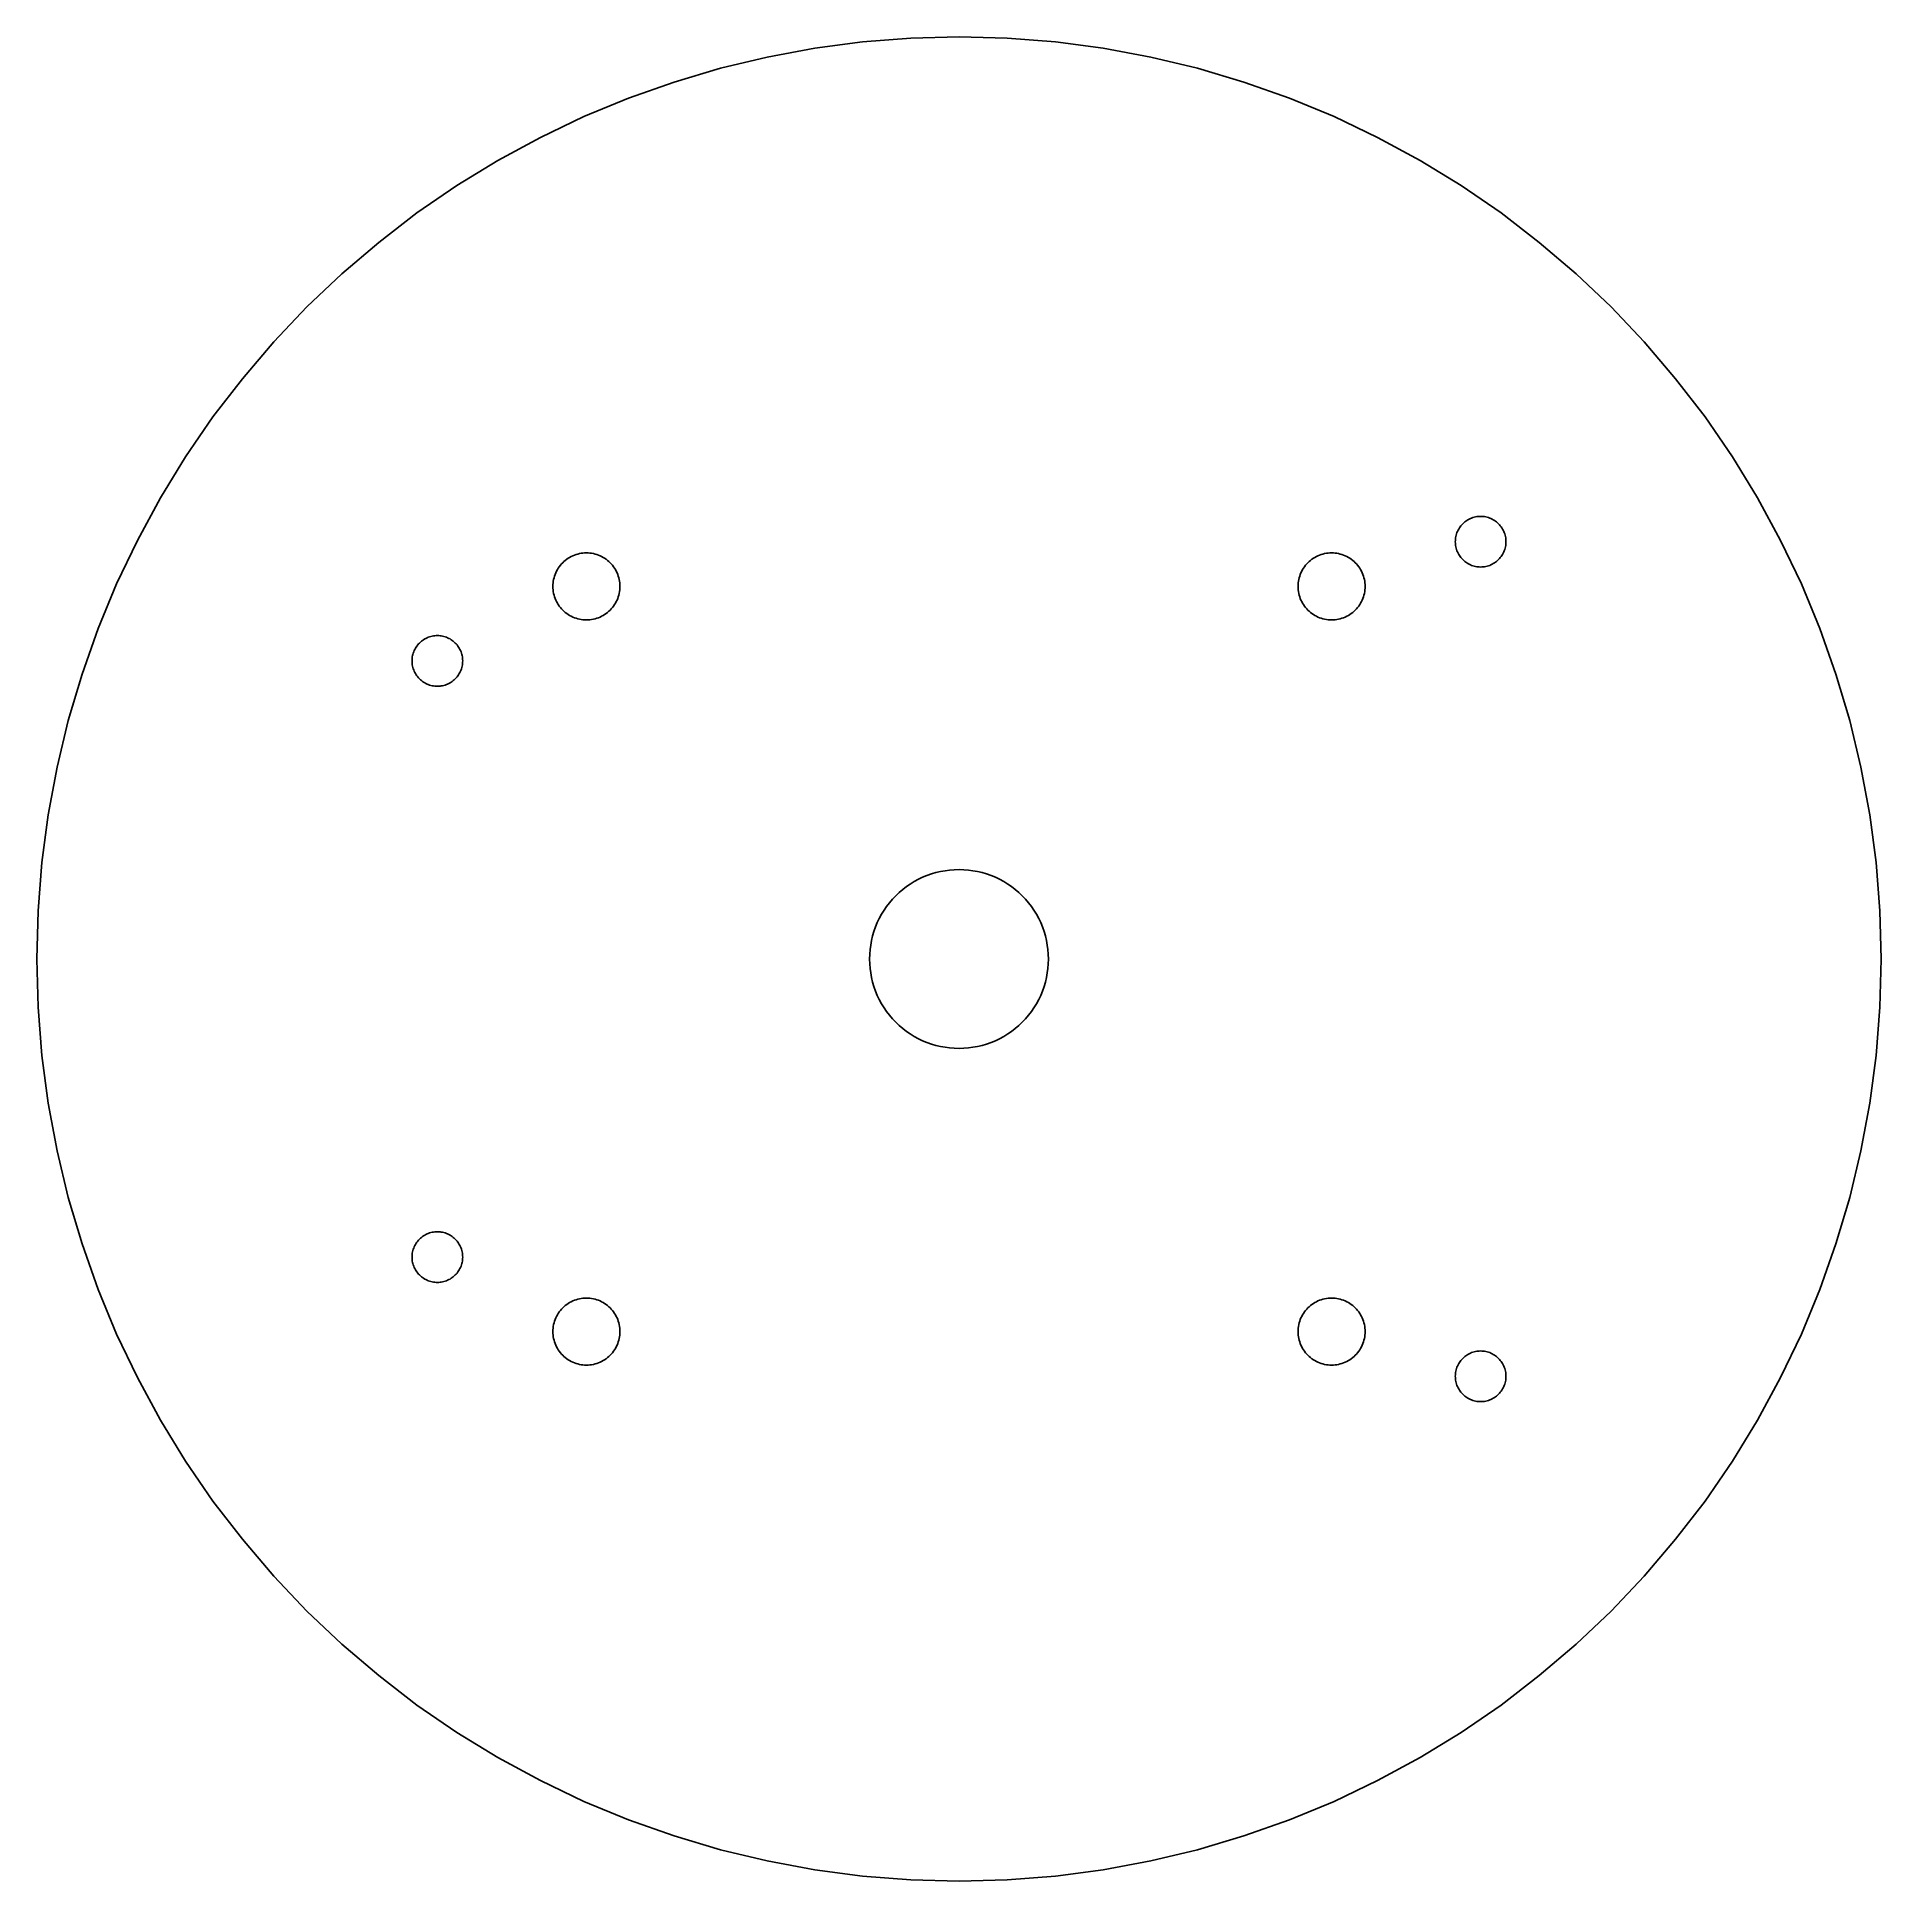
# Model space of a CAD drawing. Header units: metres. Extents: x -62 to 62, y -62 to 62.
import ezdxf

# ---------------------------------------------------------------- set-up
doc = ezdxf.new("R2010")
doc.units = ezdxf.units.M

msp = doc.modelspace()

# ---------------------------------------------------------------- linework, layer by layer
for p, q in [((-9.67859, 61.1083), (-12.8635, 60.518)), ((-6.46718, 61.5311), (-9.67859, 61.1083)), ((-3.23801, 61.7852), (-6.46718, 61.5311)), ((0, 61.87), (-3.23801, 61.7852)), ((3.23801, 61.7852), (0, 61.87)), ((6.46718, 61.5311), (3.23801, 61.7852)), ((9.67859, 61.1083), (6.46718, 61.5311)), ((12.8635, 60.518), (9.67859, 61.1083)), ((-16.0131, 59.7618), (-19.1189, 58.8419)), ((-12.8635, 60.518), (-16.0131, 59.7618)), ((16.0131, 59.7618), (12.8635, 60.518)), ((19.1189, 58.8419), (16.0131, 59.7618)), ((-19.1189, 58.8419), (-22.1722, 57.7606)), ((22.1722, 57.7606), (19.1189, 58.8419)), ((-22.1722, 57.7606), (-25.1648, 56.5211)), ((25.1648, 56.5211), (22.1722, 57.7606)), ((-25.1648, 56.5211), (-28.0884, 55.1266)), ((28.0884, 55.1266), (25.1648, 56.5211)), ((-28.0884, 55.1266), (-30.935, 53.581)), ((30.935, 53.581), (28.0884, 55.1266)), ((-30.935, 53.581), (-33.6968, 51.8885)), ((33.6968, 51.8885), (30.935, 53.581)), ((-33.6968, 51.8885), (-36.3663, 50.0539)), ((36.3663, 50.0539), (33.6968, 51.8885)), ((-36.3663, 50.0539), (-38.9361, 48.082)), ((38.9361, 48.082), (36.3663, 50.0539)), ((-38.9361, 48.082), (-41.3991, 45.9784)), ((41.3991, 45.9784), (38.9361, 48.082)), ((-41.3991, 45.9784), (-43.7487, 43.7487)), ((43.7487, 43.7487), (41.3991, 45.9784)), ((-43.7487, 43.7487), (-45.9784, 41.3991)), ((45.9784, 41.3991), (43.7487, 43.7487)), ((-45.9784, 41.3991), (-48.082, 38.9361)), ((48.082, 38.9361), (45.9784, 41.3991)), ((-48.082, 38.9361), (-50.0539, 36.3663)), ((50.0539, 36.3663), (48.082, 38.9361)), ((-50.0539, 36.3663), (-51.8885, 33.6968)), ((51.8885, 33.6968), (50.0539, 36.3663)), ((-51.8885, 33.6968), (-53.581, 30.935)), ((53.581, 30.935), (51.8885, 33.6968)), ((-53.581, 30.935), (-55.1266, 28.0884)), ((34.8223, 29.6907), (34.911, 29.6977)), ((34.911, 29.6977), (35, 29.7)), ((35, 29.7), (35.089, 29.6977)), ((35.089, 29.6977), (35.1777, 29.6907)), ((55.1266, 28.0884), (53.581, 30.935)), ((33.3579, 28.44), (33.3832, 28.5253)), ((33.3832, 28.5253), (33.4129, 28.6092)), ((33.4129, 28.6092), (33.447, 28.6915)), ((33.447, 28.6915), (33.4853, 28.7718)), ((33.4853, 28.7718), (33.5278, 28.85)), ((33.5278, 28.85), (33.5743, 28.9259)), ((33.5743, 28.9259), (33.6247, 28.9992)), ((33.6247, 28.9992), (33.6789, 29.0698)), ((33.6789, 29.0698), (33.7367, 29.1375)), ((33.7367, 29.1375), (33.7979, 29.2021)), ((33.7979, 29.2021), (33.8625, 29.2633)), ((33.8625, 29.2633), (33.9302, 29.3211)), ((33.9302, 29.3211), (34.0008, 29.3753)), ((34.0008, 29.3753), (34.0741, 29.4257)), ((34.0741, 29.4257), (34.15, 29.4722)), ((34.15, 29.4722), (34.2282, 29.5147)), ((34.2282, 29.5147), (34.3085, 29.553)), ((34.3085, 29.553), (34.3908, 29.5871)), ((34.3908, 29.5871), (34.4747, 29.6168)), ((34.4747, 29.6168), (34.56, 29.6421)), ((34.56, 29.6421), (34.6465, 29.6628)), ((34.6465, 29.6628), (34.7341, 29.6791)), ((34.7341, 29.6791), (34.8223, 29.6907)), ((35.1777, 29.6907), (35.2659, 29.6791)), ((35.2659, 29.6791), (35.3535, 29.6628)), ((35.3535, 29.6628), (35.44, 29.6421)), ((35.44, 29.6421), (35.5253, 29.6168)), ((35.5253, 29.6168), (35.6092, 29.5871)), ((35.6092, 29.5871), (35.6915, 29.553)), ((35.6915, 29.553), (35.7718, 29.5147)), ((35.7718, 29.5147), (35.85, 29.4722)), ((35.85, 29.4722), (35.9259, 29.4257)), ((35.9259, 29.4257), (35.9992, 29.3753)), ((35.9992, 29.3753), (36.0698, 29.3211)), ((36.0698, 29.3211), (36.1375, 29.2633)), ((36.1375, 29.2633), (36.2021, 29.2021)), ((36.2021, 29.2021), (36.2633, 29.1375)), ((36.2633, 29.1375), (36.3211, 29.0698)), ((36.3211, 29.0698), (36.3753, 28.9992)), ((36.3753, 28.9992), (36.4257, 28.9259)), ((36.4257, 28.9259), (36.4722, 28.85)), ((36.4722, 28.85), (36.5147, 28.7718)), ((36.5147, 28.7718), (36.553, 28.6915)), ((36.553, 28.6915), (36.5871, 28.6092)), ((36.5871, 28.6092), (36.6168, 28.5253)), ((36.6168, 28.5253), (36.6421, 28.44)), ((-55.1266, 28.0884), (-56.5211, 25.1648)), ((-25.352, 27.2223), (-25.2352, 27.2377)), ((-25.2352, 27.2377), (-25.1178, 27.2469)), ((-25.1178, 27.2469), (-25, 27.25)), ((-25, 27.25), (-24.8822, 27.2469)), ((-24.8822, 27.2469), (-24.7648, 27.2377)), ((-24.7648, 27.2377), (-24.648, 27.2223)), ((24.648, 27.2223), (24.7648, 27.2377)), ((24.7648, 27.2377), (24.8822, 27.2469)), ((24.8822, 27.2469), (25, 27.25)), ((25, 27.25), (25.1178, 27.2469)), ((25.1178, 27.2469), (25.2352, 27.2377)), ((25.2352, 27.2377), (25.352, 27.2223)), ((33.3, 28), (33.3023, 28.089)), ((33.3023, 27.911), (33.3, 28)), ((33.3023, 28.089), (33.3093, 28.1777)), ((33.3093, 27.8223), (33.3023, 27.911)), ((33.3093, 28.1777), (33.3209, 28.2659)), ((33.3209, 27.7341), (33.3093, 27.8223)), ((33.3209, 28.2659), (33.3372, 28.3535)), ((33.3372, 27.6465), (33.3209, 27.7341)), ((33.3372, 28.3535), (33.3579, 28.44)), ((33.3579, 27.56), (33.3372, 27.6465)), ((33.3832, 27.4747), (33.3579, 27.56)), ((33.4129, 27.3908), (33.3832, 27.4747)), ((33.447, 27.3085), (33.4129, 27.3908)), ((33.4853, 27.2282), (33.447, 27.3085)), ((33.5278, 27.15), (33.4853, 27.2282)), ((36.5147, 27.2282), (36.4722, 27.15)), ((36.553, 27.3085), (36.5147, 27.2282)), ((36.5871, 27.3908), (36.553, 27.3085)), ((36.6168, 27.4747), (36.5871, 27.3908)), ((36.6421, 27.56), (36.6168, 27.4747)), ((36.6421, 28.44), (36.6628, 28.3535)), ((36.6628, 27.6465), (36.6421, 27.56)), ((36.6628, 28.3535), (36.6791, 28.2659)), ((36.6791, 27.7341), (36.6628, 27.6465)), ((36.6791, 28.2659), (36.6907, 28.1777)), ((36.6907, 27.8223), (36.6791, 27.7341)), ((36.6907, 28.1777), (36.6977, 28.089)), ((36.6977, 27.911), (36.6907, 27.8223)), ((36.6977, 28.089), (36.7, 28)), ((36.7, 28), (36.6977, 27.911)), ((56.5211, 25.1648), (55.1266, 28.0884)), ((-27.0555, 25.9152), (-27.0048, 26.0215)), ((-27.0048, 26.0215), (-26.9486, 26.125)), ((-26.9486, 26.125), (-26.887, 26.2254)), ((-26.887, 26.2254), (-26.8203, 26.3225)), ((-26.8203, 26.3225), (-26.7486, 26.416)), ((-26.7486, 26.416), (-26.6721, 26.5055)), ((-26.6721, 26.5055), (-26.591, 26.591)), ((-26.591, 26.591), (-26.5055, 26.6721)), ((-26.5055, 26.6721), (-26.416, 26.7486)), ((-26.416, 26.7486), (-26.3225, 26.8203)), ((-26.3225, 26.8203), (-26.2254, 26.887)), ((-26.2254, 26.887), (-26.125, 26.9486)), ((-26.125, 26.9486), (-26.0215, 27.0048)), ((-26.0215, 27.0048), (-25.9152, 27.0555)), ((-25.9152, 27.0555), (-25.8063, 27.1006)), ((-25.8063, 27.1006), (-25.6953, 27.1399)), ((-25.6953, 27.1399), (-25.5823, 27.1733)), ((-25.5823, 27.1733), (-25.4678, 27.2008)), ((-25.4678, 27.2008), (-25.352, 27.2223)), ((-24.648, 27.2223), (-24.5322, 27.2008)), ((-24.5322, 27.2008), (-24.4177, 27.1733)), ((-24.4177, 27.1733), (-24.3047, 27.1399)), ((-24.3047, 27.1399), (-24.1937, 27.1006)), ((-24.1937, 27.1006), (-24.0848, 27.0555)), ((-24.0848, 27.0555), (-23.9785, 27.0048)), ((-23.9785, 27.0048), (-23.875, 26.9486)), ((-23.875, 26.9486), (-23.7746, 26.887)), ((-23.7746, 26.887), (-23.6775, 26.8203)), ((-23.6775, 26.8203), (-23.584, 26.7486)), ((-23.584, 26.7486), (-23.4945, 26.6721)), ((-23.4945, 26.6721), (-23.409, 26.591)), ((-23.409, 26.591), (-23.3279, 26.5055)), ((-23.3279, 26.5055), (-23.2514, 26.416)), ((-23.2514, 26.416), (-23.1797, 26.3225)), ((-23.1797, 26.3225), (-23.113, 26.2254)), ((-23.113, 26.2254), (-23.0514, 26.125)), ((-23.0514, 26.125), (-22.9952, 26.0215)), ((-22.9952, 26.0215), (-22.9445, 25.9152)), ((22.9445, 25.9152), (22.9952, 26.0215)), ((22.9952, 26.0215), (23.0514, 26.125)), ((23.0514, 26.125), (23.113, 26.2254)), ((23.113, 26.2254), (23.1797, 26.3225)), ((23.1797, 26.3225), (23.2514, 26.416)), ((23.2514, 26.416), (23.3279, 26.5055)), ((23.3279, 26.5055), (23.409, 26.591)), ((23.409, 26.591), (23.4945, 26.6721)), ((23.4945, 26.6721), (23.584, 26.7486)), ((23.584, 26.7486), (23.6775, 26.8203)), ((23.6775, 26.8203), (23.7746, 26.887)), ((23.7746, 26.887), (23.875, 26.9486)), ((23.875, 26.9486), (23.9785, 27.0048)), ((23.9785, 27.0048), (24.0848, 27.0555)), ((24.0848, 27.0555), (24.1937, 27.1006)), ((24.1937, 27.1006), (24.3047, 27.1399)), ((24.3047, 27.1399), (24.4177, 27.1733)), ((24.4177, 27.1733), (24.5322, 27.2008)), ((24.5322, 27.2008), (24.648, 27.2223)), ((25.352, 27.2223), (25.4678, 27.2008)), ((25.4678, 27.2008), (25.5823, 27.1733)), ((25.5823, 27.1733), (25.6953, 27.1399)), ((25.6953, 27.1399), (25.8063, 27.1006)), ((25.8063, 27.1006), (25.9152, 27.0555)), ((25.9152, 27.0555), (26.0215, 27.0048)), ((26.0215, 27.0048), (26.125, 26.9486)), ((26.125, 26.9486), (26.2254, 26.887)), ((26.2254, 26.887), (26.3225, 26.8203)), ((26.3225, 26.8203), (26.416, 26.7486)), ((26.416, 26.7486), (26.5055, 26.6721)), ((26.5055, 26.6721), (26.591, 26.591)), ((26.591, 26.591), (26.6721, 26.5055)), ((26.6721, 26.5055), (26.7486, 26.416)), ((26.7486, 26.416), (26.8203, 26.3225)), ((26.8203, 26.3225), (26.887, 26.2254)), ((26.887, 26.2254), (26.9486, 26.125)), ((26.9486, 26.125), (27.0048, 26.0215)), ((27.0048, 26.0215), (27.0555, 25.9152)), ((33.5743, 27.0741), (33.5278, 27.15)), ((33.6247, 27.0008), (33.5743, 27.0741)), ((33.6789, 26.9302), (33.6247, 27.0008)), ((33.7367, 26.8625), (33.6789, 26.9302)), ((33.7979, 26.7979), (33.7367, 26.8625)), ((33.8625, 26.7367), (33.7979, 26.7979)), ((33.9302, 26.6789), (33.8625, 26.7367)), ((34.0008, 26.6247), (33.9302, 26.6789)), ((34.0741, 26.5743), (34.0008, 26.6247)), ((34.15, 26.5278), (34.0741, 26.5743)), ((34.2282, 26.4853), (34.15, 26.5278)), ((34.3085, 26.447), (34.2282, 26.4853)), ((34.3908, 26.4129), (34.3085, 26.447)), ((34.4747, 26.3832), (34.3908, 26.4129)), ((34.56, 26.3579), (34.4747, 26.3832)), ((34.6465, 26.3371), (34.56, 26.3579)), ((34.7341, 26.3209), (34.6465, 26.3371)), ((34.8223, 26.3093), (34.7341, 26.3209)), ((34.911, 26.3023), (34.8223, 26.3093)), ((35, 26.3), (34.911, 26.3023)), ((35.089, 26.3023), (35, 26.3)), ((35.1777, 26.3093), (35.089, 26.3023)), ((35.2659, 26.3209), (35.1777, 26.3093)), ((35.3535, 26.3371), (35.2659, 26.3209)), ((35.44, 26.3579), (35.3535, 26.3371)), ((35.5253, 26.3832), (35.44, 26.3579)), ((35.6092, 26.4129), (35.5253, 26.3832)), ((35.6915, 26.447), (35.6092, 26.4129)), ((35.7718, 26.4853), (35.6915, 26.447)), ((35.85, 26.5278), (35.7718, 26.4853)), ((35.9259, 26.5743), (35.85, 26.5278)), ((35.9992, 26.6247), (35.9259, 26.5743)), ((36.0698, 26.6789), (35.9992, 26.6247)), ((36.1375, 26.7367), (36.0698, 26.6789)), ((36.2021, 26.7979), (36.1375, 26.7367)), ((36.2633, 26.8625), (36.2021, 26.7979)), ((36.3211, 26.9302), (36.2633, 26.8625)), ((36.3753, 27.0008), (36.3211, 26.9302)), ((36.4257, 27.0741), (36.3753, 27.0008)), ((36.4722, 27.15), (36.4257, 27.0741)), ((-56.5211, 25.1648), (-57.7606, 22.1722)), ((-27.25, 25), (-27.2469, 25.1178)), ((-27.2469, 24.8822), (-27.25, 25)), ((-27.2469, 25.1178), (-27.2377, 25.2352)), ((-27.2377, 24.7648), (-27.2469, 24.8822)), ((-27.2377, 25.2352), (-27.2223, 25.352)), ((-27.2223, 24.648), (-27.2377, 24.7648)), ((-27.2223, 25.352), (-27.2008, 25.4678)), ((-27.2008, 25.4678), (-27.1733, 25.5823)), ((-27.1733, 25.5823), (-27.1399, 25.6953)), ((-27.1399, 25.6953), (-27.1006, 25.8063)), ((-27.1006, 25.8063), (-27.0555, 25.9152)), ((-22.9445, 25.9152), (-22.8994, 25.8063)), ((-22.8994, 25.8063), (-22.8601, 25.6953)), ((-22.8601, 25.6953), (-22.8267, 25.5823)), ((-22.8267, 25.5823), (-22.7992, 25.4678)), ((-22.7992, 25.4678), (-22.7777, 25.352)), ((-22.7777, 25.352), (-22.7623, 25.2352)), ((-22.7623, 24.7648), (-22.7777, 24.648)), ((-22.7623, 25.2352), (-22.7531, 25.1178)), ((-22.7531, 24.8822), (-22.7623, 24.7648)), ((-22.7531, 25.1178), (-22.75, 25)), ((-22.75, 25), (-22.7531, 24.8822)), ((22.75, 25), (22.7531, 25.1178)), ((22.7531, 24.8822), (22.75, 25)), ((22.7531, 25.1178), (22.7623, 25.2352)), ((22.7623, 24.7648), (22.7531, 24.8822)), ((22.7623, 25.2352), (22.7777, 25.352)), ((22.7777, 24.648), (22.7623, 24.7648)), ((22.7777, 25.352), (22.7992, 25.4678)), ((22.7992, 25.4678), (22.8267, 25.5823)), ((22.8267, 25.5823), (22.8601, 25.6953)), ((22.8601, 25.6953), (22.8994, 25.8063)), ((22.8994, 25.8063), (22.9445, 25.9152)), ((27.0555, 25.9152), (27.1006, 25.8063)), ((27.1006, 25.8063), (27.1399, 25.6953)), ((27.1399, 25.6953), (27.1733, 25.5823)), ((27.1733, 25.5823), (27.2008, 25.4678)), ((27.2008, 25.4678), (27.2223, 25.352)), ((27.2223, 25.352), (27.2377, 25.2352)), ((27.2377, 24.7648), (27.2223, 24.648)), ((27.2377, 25.2352), (27.2469, 25.1178)), ((27.2469, 24.8822), (27.2377, 24.7648)), ((27.2469, 25.1178), (27.25, 25)), ((27.25, 25), (27.2469, 24.8822)), ((57.7606, 22.1722), (56.5211, 25.1648)), ((-27.2008, 24.5322), (-27.2223, 24.648)), ((-27.1733, 24.4177), (-27.2008, 24.5322)), ((-27.1399, 24.3047), (-27.1733, 24.4177)), ((-27.1006, 24.1937), (-27.1399, 24.3047)), ((-27.0555, 24.0848), (-27.1006, 24.1937)), ((-27.0048, 23.9785), (-27.0555, 24.0848)), ((-26.9486, 23.875), (-27.0048, 23.9785)), ((-26.887, 23.7746), (-26.9486, 23.875)), ((-26.8203, 23.6775), (-26.887, 23.7746)), ((-26.7486, 23.584), (-26.8203, 23.6775)), ((-26.6721, 23.4945), (-26.7486, 23.584)), ((-23.2514, 23.584), (-23.3279, 23.4945)), ((-23.1797, 23.6775), (-23.2514, 23.584)), ((-23.113, 23.7746), (-23.1797, 23.6775)), ((-23.0514, 23.875), (-23.113, 23.7746)), ((-22.9952, 23.9785), (-23.0514, 23.875)), ((-22.9445, 24.0848), (-22.9952, 23.9785)), ((-22.8994, 24.1937), (-22.9445, 24.0848)), ((-22.8601, 24.3047), (-22.8994, 24.1937)), ((-22.8267, 24.4177), (-22.8601, 24.3047)), ((-22.7992, 24.5322), (-22.8267, 24.4177)), ((-22.7777, 24.648), (-22.7992, 24.5322)), ((22.7992, 24.5322), (22.7777, 24.648)), ((22.8267, 24.4177), (22.7992, 24.5322)), ((22.8601, 24.3047), (22.8267, 24.4177)), ((22.8994, 24.1937), (22.8601, 24.3047)), ((22.9445, 24.0848), (22.8994, 24.1937)), ((22.9952, 23.9785), (22.9445, 24.0848)), ((23.0514, 23.875), (22.9952, 23.9785)), ((23.113, 23.7746), (23.0514, 23.875)), ((23.1797, 23.6775), (23.113, 23.7746)), ((23.2514, 23.584), (23.1797, 23.6775)), ((23.3279, 23.4945), (23.2514, 23.584)), ((26.7486, 23.584), (26.6721, 23.4945)), ((26.8203, 23.6775), (26.7486, 23.584)), ((26.887, 23.7746), (26.8203, 23.6775)), ((26.9486, 23.875), (26.887, 23.7746)), ((27.0048, 23.9785), (26.9486, 23.875)), ((27.0555, 24.0848), (27.0048, 23.9785)), ((27.1006, 24.1937), (27.0555, 24.0848)), ((27.1399, 24.3047), (27.1006, 24.1937)), ((27.1733, 24.4177), (27.1399, 24.3047)), ((27.2008, 24.5322), (27.1733, 24.4177)), ((27.2223, 24.648), (27.2008, 24.5322)), ((-26.591, 23.409), (-26.6721, 23.4945)), ((-26.5055, 23.3279), (-26.591, 23.409)), ((-26.416, 23.2514), (-26.5055, 23.3279)), ((-26.3225, 23.1797), (-26.416, 23.2514)), ((-26.2254, 23.113), (-26.3225, 23.1797)), ((-26.125, 23.0514), (-26.2254, 23.113)), ((-26.0215, 22.9952), (-26.125, 23.0514)), ((-25.9152, 22.9445), (-26.0215, 22.9952)), ((-25.8063, 22.8994), (-25.9152, 22.9445)), ((-25.6953, 22.8601), (-25.8063, 22.8994)), ((-25.5823, 22.8267), (-25.6953, 22.8601)), ((-25.4678, 22.7992), (-25.5823, 22.8267)), ((-25.352, 22.7777), (-25.4678, 22.7992)), ((-25.2352, 22.7623), (-25.352, 22.7777)), ((-25.1178, 22.7531), (-25.2352, 22.7623)), ((-25, 22.75), (-25.1178, 22.7531)), ((-24.8822, 22.7531), (-25, 22.75)), ((-24.7648, 22.7623), (-24.8822, 22.7531)), ((-24.648, 22.7777), (-24.7648, 22.7623)), ((-24.5322, 22.7992), (-24.648, 22.7777)), ((-24.4177, 22.8267), (-24.5322, 22.7992)), ((-24.3047, 22.8601), (-24.4177, 22.8267)), ((-24.1937, 22.8994), (-24.3047, 22.8601)), ((-24.0848, 22.9445), (-24.1937, 22.8994)), ((-23.9785, 22.9952), (-24.0848, 22.9445)), ((-23.875, 23.0514), (-23.9785, 22.9952)), ((-23.7746, 23.113), (-23.875, 23.0514)), ((-23.6775, 23.1797), (-23.7746, 23.113)), ((-23.584, 23.2514), (-23.6775, 23.1797)), ((-23.4945, 23.3279), (-23.584, 23.2514)), ((-23.409, 23.409), (-23.4945, 23.3279)), ((-23.3279, 23.4945), (-23.409, 23.409)), ((23.409, 23.409), (23.3279, 23.4945)), ((23.4945, 23.3279), (23.409, 23.409)), ((23.584, 23.2514), (23.4945, 23.3279)), ((23.6775, 23.1797), (23.584, 23.2514)), ((23.7746, 23.113), (23.6775, 23.1797)), ((23.875, 23.0514), (23.7746, 23.113)), ((23.9785, 22.9952), (23.875, 23.0514)), ((24.0848, 22.9445), (23.9785, 22.9952)), ((24.1937, 22.8994), (24.0848, 22.9445)), ((24.3047, 22.8601), (24.1937, 22.8994)), ((24.4177, 22.8267), (24.3047, 22.8601)), ((24.5322, 22.7992), (24.4177, 22.8267)), ((24.648, 22.7777), (24.5322, 22.7992)), ((24.7648, 22.7623), (24.648, 22.7777)), ((24.8822, 22.7531), (24.7648, 22.7623)), ((25, 22.75), (24.8822, 22.7531)), ((25.1178, 22.7531), (25, 22.75)), ((25.2352, 22.7623), (25.1178, 22.7531)), ((25.352, 22.7777), (25.2352, 22.7623)), ((25.4678, 22.7992), (25.352, 22.7777)), ((25.5823, 22.8267), (25.4678, 22.7992)), ((25.6953, 22.8601), (25.5823, 22.8267)), ((25.8063, 22.8994), (25.6953, 22.8601)), ((25.9152, 22.9445), (25.8063, 22.8994)), ((26.0215, 22.9952), (25.9152, 22.9445)), ((26.125, 23.0514), (26.0215, 22.9952)), ((26.2254, 23.113), (26.125, 23.0514)), ((26.3225, 23.1797), (26.2254, 23.113)), ((26.416, 23.2514), (26.3225, 23.1797)), ((26.5055, 23.3279), (26.416, 23.2514)), ((26.591, 23.409), (26.5055, 23.3279)), ((26.6721, 23.4945), (26.591, 23.409)), ((-57.7606, 22.1722), (-58.8419, 19.1189)), ((-36.3753, 20.9992), (-36.3211, 21.0698)), ((-36.3211, 21.0698), (-36.2633, 21.1375)), ((-36.2633, 21.1375), (-36.2021, 21.2021)), ((-36.2021, 21.2021), (-36.1375, 21.2633)), ((-36.1375, 21.2633), (-36.0698, 21.3211)), ((-36.0698, 21.3211), (-35.9992, 21.3753)), ((-35.9992, 21.3753), (-35.9259, 21.4257)), ((-35.9259, 21.4257), (-35.85, 21.4722)), ((-35.85, 21.4722), (-35.7718, 21.5147)), ((-35.7718, 21.5147), (-35.6915, 21.553)), ((-35.6915, 21.553), (-35.6092, 21.5871)), ((-35.6092, 21.5871), (-35.5253, 21.6168)), ((-35.5253, 21.6168), (-35.44, 21.6421)), ((-35.44, 21.6421), (-35.3535, 21.6628)), ((-35.3535, 21.6628), (-35.2659, 21.6791)), ((-35.2659, 21.6791), (-35.1777, 21.6907)), ((-35.1777, 21.6907), (-35.089, 21.6977)), ((-35.089, 21.6977), (-35, 21.7)), ((-35, 21.7), (-34.911, 21.6977)), ((-34.911, 21.6977), (-34.8223, 21.6907)), ((-34.8223, 21.6907), (-34.7341, 21.6791)), ((-34.7341, 21.6791), (-34.6465, 21.6628)), ((-34.6465, 21.6628), (-34.56, 21.6421)), ((-34.56, 21.6421), (-34.4747, 21.6168)), ((-34.4747, 21.6168), (-34.3908, 21.5871)), ((-34.3908, 21.5871), (-34.3085, 21.553)), ((-34.3085, 21.553), (-34.2282, 21.5147)), ((-34.2282, 21.5147), (-34.15, 21.4722)), ((-34.15, 21.4722), (-34.0741, 21.4257)), ((-34.0741, 21.4257), (-34.0008, 21.3753)), ((-34.0008, 21.3753), (-33.9302, 21.3211)), ((-33.9302, 21.3211), (-33.8625, 21.2633)), ((-33.8625, 21.2633), (-33.7979, 21.2021)), ((-33.7979, 21.2021), (-33.7367, 21.1375)), ((-33.7367, 21.1375), (-33.6789, 21.0698)), ((-33.6789, 21.0698), (-33.6247, 20.9992)), ((58.8419, 19.1189), (57.7606, 22.1722)), ((-36.7, 20), (-36.6977, 20.089)), ((-36.6977, 19.911), (-36.7, 20)), ((-36.6977, 20.089), (-36.6907, 20.1777)), ((-36.6907, 19.8223), (-36.6977, 19.911)), ((-36.6907, 20.1777), (-36.6791, 20.2659)), ((-36.6791, 19.7341), (-36.6907, 19.8223)), ((-36.6791, 20.2659), (-36.6628, 20.3535)), ((-36.6628, 20.3535), (-36.6421, 20.44)), ((-36.6421, 20.44), (-36.6168, 20.5253)), ((-36.6168, 20.5253), (-36.5871, 20.6092)), ((-36.5871, 20.6092), (-36.553, 20.6915)), ((-36.553, 20.6915), (-36.5147, 20.7718)), ((-36.5147, 20.7718), (-36.4722, 20.85)), ((-36.4722, 20.85), (-36.4257, 20.9259)), ((-36.4257, 20.9259), (-36.3753, 20.9992)), ((-33.6247, 20.9992), (-33.5743, 20.9259)), ((-33.5743, 20.9259), (-33.5278, 20.85)), ((-33.5278, 20.85), (-33.4853, 20.7718)), ((-33.4853, 20.7718), (-33.447, 20.6915)), ((-33.447, 20.6915), (-33.4129, 20.6092)), ((-33.4129, 20.6092), (-33.3832, 20.5253)), ((-33.3832, 20.5253), (-33.3579, 20.44)), ((-33.3579, 20.44), (-33.3372, 20.3535)), ((-33.3372, 20.3535), (-33.3209, 20.2659)), ((-33.3209, 20.2659), (-33.3093, 20.1777)), ((-33.3093, 19.8223), (-33.3209, 19.7341)), ((-33.3093, 20.1777), (-33.3023, 20.089)), ((-33.3023, 19.911), (-33.3093, 19.8223)), ((-33.3023, 20.089), (-33.3, 20)), ((-33.3, 20), (-33.3023, 19.911)), ((-58.8419, 19.1189), (-59.7618, 16.0131)), ((-36.6628, 19.6465), (-36.6791, 19.7341)), ((-36.6421, 19.56), (-36.6628, 19.6465)), ((-36.6168, 19.4747), (-36.6421, 19.56)), ((-36.5871, 19.3908), (-36.6168, 19.4747)), ((-36.553, 19.3085), (-36.5871, 19.3908)), ((-36.5147, 19.2282), (-36.553, 19.3085)), ((-36.4722, 19.15), (-36.5147, 19.2282)), ((-36.4257, 19.0741), (-36.4722, 19.15)), ((-36.3753, 19.0008), (-36.4257, 19.0741)), ((-36.3211, 18.9302), (-36.3753, 19.0008)), ((-36.2633, 18.8625), (-36.3211, 18.9302)), ((-36.2021, 18.7979), (-36.2633, 18.8625)), ((-36.1375, 18.7367), (-36.2021, 18.7979)), ((-36.0698, 18.6789), (-36.1375, 18.7367)), ((-35.9992, 18.6247), (-36.0698, 18.6789)), ((-35.9259, 18.5743), (-35.9992, 18.6247)), ((-35.85, 18.5278), (-35.9259, 18.5743)), ((-34.0741, 18.5743), (-34.15, 18.5278)), ((-34.0008, 18.6247), (-34.0741, 18.5743)), ((-33.9302, 18.6789), (-34.0008, 18.6247)), ((-33.8625, 18.7367), (-33.9302, 18.6789)), ((-33.7979, 18.7979), (-33.8625, 18.7367)), ((-33.7367, 18.8625), (-33.7979, 18.7979)), ((-33.6789, 18.9302), (-33.7367, 18.8625)), ((-33.6247, 19.0008), (-33.6789, 18.9302)), ((-33.5743, 19.0741), (-33.6247, 19.0008)), ((-33.5278, 19.15), (-33.5743, 19.0741)), ((-33.4853, 19.2282), (-33.5278, 19.15)), ((-33.447, 19.3085), (-33.4853, 19.2282)), ((-33.4129, 19.3908), (-33.447, 19.3085)), ((-33.3832, 19.4747), (-33.4129, 19.3908)), ((-33.3579, 19.56), (-33.3832, 19.4747)), ((-33.3372, 19.6465), (-33.3579, 19.56)), ((-33.3209, 19.7341), (-33.3372, 19.6465)), ((59.7618, 16.0131), (58.8419, 19.1189)), ((-35.7718, 18.4853), (-35.85, 18.5278)), ((-35.6915, 18.447), (-35.7718, 18.4853)), ((-35.6092, 18.4129), (-35.6915, 18.447)), ((-35.5253, 18.3832), (-35.6092, 18.4129)), ((-35.44, 18.3579), (-35.5253, 18.3832)), ((-35.3535, 18.3371), (-35.44, 18.3579)), ((-35.2659, 18.3209), (-35.3535, 18.3371)), ((-35.1777, 18.3093), (-35.2659, 18.3209)), ((-35.089, 18.3023), (-35.1777, 18.3093)), ((-35, 18.3), (-35.089, 18.3023)), ((-34.911, 18.3023), (-35, 18.3)), ((-34.8223, 18.3093), (-34.911, 18.3023)), ((-34.7341, 18.3209), (-34.8223, 18.3093)), ((-34.6465, 18.3371), (-34.7341, 18.3209)), ((-34.56, 18.3579), (-34.6465, 18.3371)), ((-34.4747, 18.3832), (-34.56, 18.3579)), ((-34.3908, 18.4129), (-34.4747, 18.3832)), ((-34.3085, 18.447), (-34.3908, 18.4129)), ((-34.2282, 18.4853), (-34.3085, 18.447)), ((-34.15, 18.5278), (-34.2282, 18.4853)), ((-59.7618, 16.0131), (-60.518, 12.8635)), ((60.518, 12.8635), (59.7618, 16.0131)), ((-60.518, 12.8635), (-61.1083, 9.67859)), ((61.1083, 9.67859), (60.518, 12.8635)), ((-61.1083, 9.67859), (-61.5311, 6.46718)), ((61.5311, 6.46718), (61.1083, 9.67859)), ((-61.5311, 6.46718), (-61.7852, 3.23801)), ((61.7852, 3.23801), (61.5311, 6.46718)), ((-3.5267, 4.8541), (-3.26782, 5.03201)), ((-3.26782, 5.03201), (-3, 5.19614)), ((-3, 5.19614), (-2.72394, 5.34604)), ((-2.72394, 5.34604), (-2.44041, 5.48126)), ((-2.44041, 5.48126), (-2.15021, 5.60147)), ((-2.15021, 5.60147), (-1.8541, 5.70633)), ((-1.8541, 5.70633), (-1.5529, 5.79555)), ((-1.5529, 5.79555), (-1.24747, 5.86888)), ((-1.24747, 5.86888), (-0.9386, 5.92612)), ((-0.9386, 5.92612), (-0.62717, 5.96712)), ((-0.62717, 5.96712), (-0.31401, 5.99178)), ((-0.31401, 5.99178), (0, 6)), ((0, 6), (0.31401, 5.99178)), ((0.31401, 5.99178), (0.62717, 5.96712)), ((0.62717, 5.96712), (0.9386, 5.92612)), ((0.9386, 5.92612), (1.24747, 5.86888)), ((1.24747, 5.86888), (1.5529, 5.79555)), ((1.5529, 5.79555), (1.8541, 5.70633)), ((1.8541, 5.70633), (2.15021, 5.60147)), ((2.15021, 5.60147), (2.44041, 5.48126)), ((2.44041, 5.48126), (2.72394, 5.34604)), ((2.72394, 5.34604), (3, 5.19614)), ((3, 5.19614), (3.26782, 5.03201)), ((3.26782, 5.03201), (3.5267, 4.8541)), ((-4.8541, 3.5267), (-4.66287, 3.77591)), ((-4.66287, 3.77591), (-4.45886, 4.01477)), ((-4.45886, 4.01477), (-4.24263, 4.24263)), ((-4.24263, 4.24263), (-4.01477, 4.45886)), ((-4.01477, 4.45886), (-3.77591, 4.66287)), ((-3.77591, 4.66287), (-3.5267, 4.8541)), ((3.5267, 4.8541), (3.77591, 4.66287)), ((3.77591, 4.66287), (4.01477, 4.45886)), ((4.01477, 4.45886), (4.24263, 4.24263)), ((4.24263, 4.24263), (4.45886, 4.01477)), ((4.45886, 4.01477), (4.66287, 3.77591)), ((4.66287, 3.77591), (4.8541, 3.5267)), ((-61.7852, 3.23801), (-61.87, 0)), ((-5.48126, 2.44041), (-5.34604, 2.72394)), ((-5.34604, 2.72394), (-5.19614, 3)), ((-5.19614, 3), (-5.03201, 3.26782)), ((-5.03201, 3.26782), (-4.8541, 3.5267)), ((4.8541, 3.5267), (5.03201, 3.26782)), ((5.03201, 3.26782), (5.19614, 3)), ((5.19614, 3), (5.34604, 2.72394)), ((5.34604, 2.72394), (5.48126, 2.44041)), ((61.87, 0), (61.7852, 3.23801)), ((-5.92612, 0.9386), (-5.86888, 1.24747)), ((-5.86888, 1.24747), (-5.79555, 1.5529)), ((-5.79555, 1.5529), (-5.70633, 1.8541)), ((-5.70633, 1.8541), (-5.60147, 2.15021)), ((-5.60147, 2.15021), (-5.48126, 2.44041)), ((5.48126, 2.44041), (5.60147, 2.15021)), ((5.60147, 2.15021), (5.70633, 1.8541)), ((5.70633, 1.8541), (5.79555, 1.5529)), ((5.79555, 1.5529), (5.86888, 1.24747)), ((5.86888, 1.24747), (5.92612, 0.9386)), ((-61.87, 0), (-61.7852, -3.23801)), ((-6, 0), (-5.99178, 0.31401)), ((-5.99178, -0.31401), (-6, 0)), ((-5.99178, 0.31401), (-5.96712, 0.62717)), ((-5.96712, 0.62717), (-5.92612, 0.9386)), ((5.92612, 0.9386), (5.96712, 0.62717)), ((5.96712, 0.62717), (5.99178, 0.31401)), ((5.99178, 0.31401), (6, 0)), ((6, 0), (5.99178, -0.31401)), ((61.7852, -3.23801), (61.87, 0)), ((-5.96712, -0.62717), (-5.99178, -0.31401)), ((-5.92612, -0.9386), (-5.96712, -0.62717)), ((-5.86888, -1.24747), (-5.92612, -0.9386)), ((5.92612, -0.9386), (5.86888, -1.24747)), ((5.96712, -0.62717), (5.92612, -0.9386)), ((5.99178, -0.31401), (5.96712, -0.62717)), ((-5.79555, -1.5529), (-5.86888, -1.24747)), ((-5.70633, -1.8541), (-5.79555, -1.5529)), ((-5.60147, -2.15021), (-5.70633, -1.8541)), ((-5.48126, -2.44041), (-5.60147, -2.15021)), ((-5.34604, -2.72394), (-5.48126, -2.44041)), ((5.48126, -2.44041), (5.34604, -2.72394)), ((5.60147, -2.15021), (5.48126, -2.44041)), ((5.70633, -1.8541), (5.60147, -2.15021)), ((5.79555, -1.5529), (5.70633, -1.8541)), ((5.86888, -1.24747), (5.79555, -1.5529)), ((-61.7852, -3.23801), (-61.5311, -6.46718)), ((-5.19614, -3), (-5.34604, -2.72394)), ((-5.03201, -3.26782), (-5.19614, -3)), ((-4.8541, -3.5267), (-5.03201, -3.26782)), ((-4.66287, -3.77591), (-4.8541, -3.5267)), ((4.8541, -3.5267), (4.66287, -3.77591)), ((5.03201, -3.26782), (4.8541, -3.5267)), ((5.19614, -3), (5.03201, -3.26782)), ((5.34604, -2.72394), (5.19614, -3)), ((61.5311, -6.46718), (61.7852, -3.23801)), ((-4.45886, -4.01477), (-4.66287, -3.77591)), ((-4.24263, -4.24263), (-4.45886, -4.01477)), ((-4.01477, -4.45886), (-4.24263, -4.24263)), ((-3.77591, -4.66287), (-4.01477, -4.45886)), ((-3.5267, -4.8541), (-3.77591, -4.66287)), ((-3.26782, -5.03201), (-3.5267, -4.8541)), ((3.5267, -4.8541), (3.26782, -5.03201)), ((3.77591, -4.66287), (3.5267, -4.8541)), ((4.01477, -4.45886), (3.77591, -4.66287)), ((4.24263, -4.24263), (4.01477, -4.45886)), ((4.45886, -4.01477), (4.24263, -4.24263)), ((4.66287, -3.77591), (4.45886, -4.01477)), ((-3, -5.19614), (-3.26782, -5.03201)), ((-2.72394, -5.34604), (-3, -5.19614)), ((-2.44041, -5.48126), (-2.72394, -5.34604)), ((-2.15021, -5.60147), (-2.44041, -5.48126)), ((-1.8541, -5.70633), (-2.15021, -5.60147)), ((-1.5529, -5.79555), (-1.8541, -5.70633)), ((-1.24747, -5.86888), (-1.5529, -5.79555)), ((-0.9386, -5.92612), (-1.24747, -5.86888)), ((-0.62717, -5.96712), (-0.9386, -5.92612)), ((-0.31401, -5.99178), (-0.62717, -5.96712)), ((0, -6), (-0.31401, -5.99178)), ((0.31401, -5.99178), (0, -6)), ((0.62717, -5.96712), (0.31401, -5.99178)), ((0.9386, -5.92612), (0.62717, -5.96712)), ((1.24747, -5.86888), (0.9386, -5.92612)), ((1.5529, -5.79555), (1.24747, -5.86888)), ((1.8541, -5.70633), (1.5529, -5.79555)), ((2.15021, -5.60147), (1.8541, -5.70633)), ((2.44041, -5.48126), (2.15021, -5.60147)), ((2.72394, -5.34604), (2.44041, -5.48126)), ((3, -5.19614), (2.72394, -5.34604)), ((3.26782, -5.03201), (3, -5.19614)), ((-61.5311, -6.46718), (-61.1083, -9.67859)), ((61.1083, -9.67859), (61.5311, -6.46718)), ((-61.1083, -9.67859), (-60.518, -12.8635)), ((60.518, -12.8635), (61.1083, -9.67859)), ((-60.518, -12.8635), (-59.7618, -16.0131)), ((59.7618, -16.0131), (60.518, -12.8635)), ((-59.7618, -16.0131), (-58.8419, -19.1189)), ((58.8419, -19.1189), (59.7618, -16.0131)), ((-35.9259, -18.5743), (-35.85, -18.5278)), ((-35.85, -18.5278), (-35.7718, -18.4853)), ((-35.7718, -18.4853), (-35.6915, -18.447)), ((-35.6915, -18.447), (-35.6092, -18.4129)), ((-35.6092, -18.4129), (-35.5253, -18.3832)), ((-35.5253, -18.3832), (-35.44, -18.3579)), ((-35.44, -18.3579), (-35.3535, -18.3371)), ((-35.3535, -18.3371), (-35.2659, -18.3209)), ((-35.2659, -18.3209), (-35.1777, -18.3093)), ((-35.1777, -18.3093), (-35.089, -18.3023)), ((-35.089, -18.3023), (-35, -18.3)), ((-35, -18.3), (-34.911, -18.3023)), ((-34.911, -18.3023), (-34.8223, -18.3093)), ((-34.8223, -18.3093), (-34.7341, -18.3209)), ((-34.7341, -18.3209), (-34.6465, -18.3371)), ((-34.6465, -18.3371), (-34.56, -18.3579)), ((-34.56, -18.3579), (-34.4747, -18.3832)), ((-34.4747, -18.3832), (-34.3908, -18.4129)), ((-34.3908, -18.4129), (-34.3085, -18.447)), ((-34.3085, -18.447), (-34.2282, -18.4853)), ((-34.2282, -18.4853), (-34.15, -18.5278)), ((-34.15, -18.5278), (-34.0741, -18.5743)), ((-58.8419, -19.1189), (-57.7606, -22.1722)), ((-36.6907, -19.8223), (-36.6791, -19.7341)), ((-36.6791, -19.7341), (-36.6628, -19.6465)), ((-36.6628, -19.6465), (-36.6421, -19.56)), ((-36.6421, -19.56), (-36.6168, -19.4747)), ((-36.6168, -19.4747), (-36.5871, -19.3908)), ((-36.5871, -19.3908), (-36.553, -19.3085)), ((-36.553, -19.3085), (-36.5147, -19.2282)), ((-36.5147, -19.2282), (-36.4722, -19.15)), ((-36.4722, -19.15), (-36.4257, -19.0741)), ((-36.4257, -19.0741), (-36.3753, -19.0008)), ((-36.3753, -19.0008), (-36.3211, -18.9302)), ((-36.3211, -18.9302), (-36.2633, -18.8625)), ((-36.2633, -18.8625), (-36.2021, -18.7979)), ((-36.2021, -18.7979), (-36.1375, -18.7367)), ((-36.1375, -18.7367), (-36.0698, -18.6789)), ((-36.0698, -18.6789), (-35.9992, -18.6247)), ((-35.9992, -18.6247), (-35.9259, -18.5743)), ((-34.0741, -18.5743), (-34.0008, -18.6247)), ((-34.0008, -18.6247), (-33.9302, -18.6789)), ((-33.9302, -18.6789), (-33.8625, -18.7367)), ((-33.8625, -18.7367), (-33.7979, -18.7979)), ((-33.7979, -18.7979), (-33.7367, -18.8625)), ((-33.7367, -18.8625), (-33.6789, -18.9302)), ((-33.6789, -18.9302), (-33.6247, -19.0008)), ((-33.6247, -19.0008), (-33.5743, -19.0741)), ((-33.5743, -19.0741), (-33.5278, -19.15)), ((-33.5278, -19.15), (-33.4853, -19.2282)), ((-33.4853, -19.2282), (-33.447, -19.3085)), ((-33.447, -19.3085), (-33.4129, -19.3908)), ((-33.4129, -19.3908), (-33.3832, -19.4747)), ((-33.3832, -19.4747), (-33.3579, -19.56)), ((-33.3579, -19.56), (-33.3372, -19.6465)), ((-33.3372, -19.6465), (-33.3209, -19.7341)), ((-33.3209, -19.7341), (-33.3093, -19.8223)), ((57.7606, -22.1722), (58.8419, -19.1189)), ((-36.7, -20), (-36.6977, -19.911)), ((-36.6977, -20.089), (-36.7, -20)), ((-36.6977, -19.911), (-36.6907, -19.8223)), ((-36.6907, -20.1777), (-36.6977, -20.089)), ((-36.6791, -20.2659), (-36.6907, -20.1777)), ((-36.6628, -20.3535), (-36.6791, -20.2659)), ((-36.6421, -20.44), (-36.6628, -20.3535)), ((-36.6168, -20.5253), (-36.6421, -20.44)), ((-36.5871, -20.6092), (-36.6168, -20.5253)), ((-36.553, -20.6915), (-36.5871, -20.6092)), ((-36.5147, -20.7718), (-36.553, -20.6915)), ((-36.4722, -20.85), (-36.5147, -20.7718)), ((-36.4257, -20.9259), (-36.4722, -20.85)), ((-36.3753, -20.9992), (-36.4257, -20.9259)), ((-36.3211, -21.0698), (-36.3753, -20.9992)), ((-33.6247, -20.9992), (-33.6789, -21.0698)), ((-33.5743, -20.9259), (-33.6247, -20.9992)), ((-33.5278, -20.85), (-33.5743, -20.9259)), ((-33.4853, -20.7718), (-33.5278, -20.85)), ((-33.447, -20.6915), (-33.4853, -20.7718)), ((-33.4129, -20.6092), (-33.447, -20.6915)), ((-33.3832, -20.5253), (-33.4129, -20.6092)), ((-33.3579, -20.44), (-33.3832, -20.5253)), ((-33.3372, -20.3535), (-33.3579, -20.44)), ((-33.3209, -20.2659), (-33.3372, -20.3535)), ((-33.3093, -20.1777), (-33.3209, -20.2659)), ((-33.3093, -19.8223), (-33.3023, -19.911)), ((-33.3023, -20.089), (-33.3093, -20.1777)), ((-33.3023, -19.911), (-33.3, -20)), ((-33.3, -20), (-33.3023, -20.089)), ((-57.7606, -22.1722), (-56.5211, -25.1648)), ((-36.2633, -21.1375), (-36.3211, -21.0698)), ((-36.2021, -21.2021), (-36.2633, -21.1375)), ((-36.1375, -21.2633), (-36.2021, -21.2021)), ((-36.0698, -21.3211), (-36.1375, -21.2633)), ((-35.9992, -21.3753), (-36.0698, -21.3211)), ((-35.9259, -21.4257), (-35.9992, -21.3753)), ((-35.85, -21.4722), (-35.9259, -21.4257)), ((-35.7718, -21.5147), (-35.85, -21.4722)), ((-35.6915, -21.553), (-35.7718, -21.5147)), ((-35.6092, -21.5871), (-35.6915, -21.553)), ((-35.5253, -21.6168), (-35.6092, -21.5871)), ((-35.44, -21.6421), (-35.5253, -21.6168)), ((-35.3535, -21.6628), (-35.44, -21.6421)), ((-35.2659, -21.6791), (-35.3535, -21.6628)), ((-35.1777, -21.6907), (-35.2659, -21.6791)), ((-35.089, -21.6977), (-35.1777, -21.6907)), ((-35, -21.7), (-35.089, -21.6977)), ((-34.911, -21.6977), (-35, -21.7)), ((-34.8223, -21.6907), (-34.911, -21.6977)), ((-34.7341, -21.6791), (-34.8223, -21.6907)), ((-34.6465, -21.6628), (-34.7341, -21.6791)), ((-34.56, -21.6421), (-34.6465, -21.6628)), ((-34.4747, -21.6168), (-34.56, -21.6421)), ((-34.3908, -21.5871), (-34.4747, -21.6168)), ((-34.3085, -21.553), (-34.3908, -21.5871)), ((-34.2282, -21.5147), (-34.3085, -21.553)), ((-34.15, -21.4722), (-34.2282, -21.5147)), ((-34.0741, -21.4257), (-34.15, -21.4722)), ((-34.0008, -21.3753), (-34.0741, -21.4257)), ((-33.9302, -21.3211), (-34.0008, -21.3753)), ((-33.8625, -21.2633), (-33.9302, -21.3211)), ((-33.7979, -21.2021), (-33.8625, -21.2633)), ((-33.7367, -21.1375), (-33.7979, -21.2021)), ((-33.6789, -21.0698), (-33.7367, -21.1375)), ((56.5211, -25.1648), (57.7606, -22.1722)), ((-26.7486, -23.584), (-26.6721, -23.4945)), ((-26.6721, -23.4945), (-26.591, -23.409)), ((-26.591, -23.409), (-26.5055, -23.3279)), ((-26.5055, -23.3279), (-26.416, -23.2514)), ((-26.416, -23.2514), (-26.3225, -23.1797)), ((-26.3225, -23.1797), (-26.2254, -23.113)), ((-26.2254, -23.113), (-26.125, -23.0514)), ((-26.125, -23.0514), (-26.0215, -22.9952)), ((-26.0215, -22.9952), (-25.9152, -22.9445)), ((-25.9152, -22.9445), (-25.8063, -22.8994)), ((-25.8063, -22.8994), (-25.6953, -22.8601)), ((-25.6953, -22.8601), (-25.5823, -22.8267)), ((-25.5823, -22.8267), (-25.4678, -22.7992)), ((-25.4678, -22.7992), (-25.352, -22.7777)), ((-25.352, -22.7777), (-25.2352, -22.7623)), ((-25.2352, -22.7623), (-25.1178, -22.7531)), ((-25.1178, -22.7531), (-25, -22.75)), ((-25, -22.75), (-24.8822, -22.7531)), ((-24.8822, -22.7531), (-24.7648, -22.7623)), ((-24.7648, -22.7623), (-24.648, -22.7777)), ((-24.648, -22.7777), (-24.5322, -22.7992)), ((-24.5322, -22.7992), (-24.4177, -22.8267)), ((-24.4177, -22.8267), (-24.3047, -22.8601)), ((-24.3047, -22.8601), (-24.1937, -22.8994)), ((-24.1937, -22.8994), (-24.0848, -22.9445)), ((-24.0848, -22.9445), (-23.9785, -22.9952)), ((-23.9785, -22.9952), (-23.875, -23.0514)), ((-23.875, -23.0514), (-23.7746, -23.113)), ((-23.7746, -23.113), (-23.6775, -23.1797)), ((-23.6775, -23.1797), (-23.584, -23.2514)), ((-23.584, -23.2514), (-23.4945, -23.3279)), ((-23.4945, -23.3279), (-23.409, -23.409)), ((-23.409, -23.409), (-23.3279, -23.4945)), ((-23.3279, -23.4945), (-23.2514, -23.584)), ((23.2514, -23.584), (23.3279, -23.4945)), ((23.3279, -23.4945), (23.409, -23.409)), ((23.409, -23.409), (23.4945, -23.3279)), ((23.4945, -23.3279), (23.584, -23.2514)), ((23.584, -23.2514), (23.6775, -23.1797)), ((23.6775, -23.1797), (23.7746, -23.113)), ((23.7746, -23.113), (23.875, -23.0514)), ((23.875, -23.0514), (23.9785, -22.9952)), ((23.9785, -22.9952), (24.0848, -22.9445)), ((24.0848, -22.9445), (24.1937, -22.8994)), ((24.1937, -22.8994), (24.3047, -22.8601)), ((24.3047, -22.8601), (24.4177, -22.8267)), ((24.4177, -22.8267), (24.5322, -22.7992)), ((24.5322, -22.7992), (24.648, -22.7777)), ((24.648, -22.7777), (24.7648, -22.7623)), ((24.7648, -22.7623), (24.8822, -22.7531)), ((24.8822, -22.7531), (25, -22.75)), ((25, -22.75), (25.1178, -22.7531)), ((25.1178, -22.7531), (25.2352, -22.7623)), ((25.2352, -22.7623), (25.352, -22.7777)), ((25.352, -22.7777), (25.4678, -22.7992)), ((25.4678, -22.7992), (25.5823, -22.8267)), ((25.5823, -22.8267), (25.6953, -22.8601)), ((25.6953, -22.8601), (25.8063, -22.8994)), ((25.8063, -22.8994), (25.9152, -22.9445)), ((25.9152, -22.9445), (26.0215, -22.9952)), ((26.0215, -22.9952), (26.125, -23.0514)), ((26.125, -23.0514), (26.2254, -23.113)), ((26.2254, -23.113), (26.3225, -23.1797)), ((26.3225, -23.1797), (26.416, -23.2514)), ((26.416, -23.2514), (26.5055, -23.3279)), ((26.5055, -23.3279), (26.591, -23.409)), ((26.591, -23.409), (26.6721, -23.4945)), ((26.6721, -23.4945), (26.7486, -23.584)), ((-27.2377, -24.7648), (-27.2223, -24.648)), ((-27.2223, -24.648), (-27.2008, -24.5322)), ((-27.2008, -24.5322), (-27.1733, -24.4177)), ((-27.1733, -24.4177), (-27.1399, -24.3047)), ((-27.1399, -24.3047), (-27.1006, -24.1937)), ((-27.1006, -24.1937), (-27.0555, -24.0848)), ((-27.0555, -24.0848), (-27.0048, -23.9785)), ((-27.0048, -23.9785), (-26.9486, -23.875)), ((-26.9486, -23.875), (-26.887, -23.7746)), ((-26.887, -23.7746), (-26.8203, -23.6775)), ((-26.8203, -23.6775), (-26.7486, -23.584)), ((-23.2514, -23.584), (-23.1797, -23.6775)), ((-23.1797, -23.6775), (-23.113, -23.7746)), ((-23.113, -23.7746), (-23.0514, -23.875)), ((-23.0514, -23.875), (-22.9952, -23.9785)), ((-22.9952, -23.9785), (-22.9445, -24.0848)), ((-22.9445, -24.0848), (-22.8994, -24.1937)), ((-22.8994, -24.1937), (-22.8601, -24.3047)), ((-22.8601, -24.3047), (-22.8267, -24.4177)), ((-22.8267, -24.4177), (-22.7992, -24.5322)), ((-22.7992, -24.5322), (-22.7777, -24.648)), ((-22.7777, -24.648), (-22.7623, -24.7648)), ((22.7623, -24.7648), (22.7777, -24.648)), ((22.7777, -24.648), (22.7992, -24.5322)), ((22.7992, -24.5322), (22.8267, -24.4177)), ((22.8267, -24.4177), (22.8601, -24.3047)), ((22.8601, -24.3047), (22.8994, -24.1937)), ((22.8994, -24.1937), (22.9445, -24.0848)), ((22.9445, -24.0848), (22.9952, -23.9785)), ((22.9952, -23.9785), (23.0514, -23.875)), ((23.0514, -23.875), (23.113, -23.7746)), ((23.113, -23.7746), (23.1797, -23.6775)), ((23.1797, -23.6775), (23.2514, -23.584)), ((26.7486, -23.584), (26.8203, -23.6775)), ((26.8203, -23.6775), (26.887, -23.7746)), ((26.887, -23.7746), (26.9486, -23.875)), ((26.9486, -23.875), (27.0048, -23.9785)), ((27.0048, -23.9785), (27.0555, -24.0848)), ((27.0555, -24.0848), (27.1006, -24.1937)), ((27.1006, -24.1937), (27.1399, -24.3047)), ((27.1399, -24.3047), (27.1733, -24.4177)), ((27.1733, -24.4177), (27.2008, -24.5322)), ((27.2008, -24.5322), (27.2223, -24.648)), ((27.2223, -24.648), (27.2377, -24.7648)), ((-56.5211, -25.1648), (-55.1266, -28.0884)), ((-27.25, -25), (-27.2469, -24.8822)), ((-27.2469, -25.1178), (-27.25, -25)), ((-27.2469, -24.8822), (-27.2377, -24.7648)), ((-27.2377, -25.2352), (-27.2469, -25.1178)), ((-27.2223, -25.352), (-27.2377, -25.2352)), ((-27.2008, -25.4678), (-27.2223, -25.352)), ((-27.1733, -25.5823), (-27.2008, -25.4678)), ((-27.1399, -25.6953), (-27.1733, -25.5823)), ((-27.1006, -25.8063), (-27.1399, -25.6953)), ((-27.0555, -25.9152), (-27.1006, -25.8063)), ((-27.0048, -26.0215), (-27.0555, -25.9152)), ((-22.9445, -25.9152), (-22.9952, -26.0215)), ((-22.8994, -25.8063), (-22.9445, -25.9152)), ((-22.8601, -25.6953), (-22.8994, -25.8063)), ((-22.8267, -25.5823), (-22.8601, -25.6953)), ((-22.7992, -25.4678), (-22.8267, -25.5823)), ((-22.7777, -25.352), (-22.7992, -25.4678)), ((-22.7623, -25.2352), (-22.7777, -25.352)), ((-22.7623, -24.7648), (-22.7531, -24.8822)), ((-22.7531, -25.1178), (-22.7623, -25.2352)), ((-22.7531, -24.8822), (-22.75, -25)), ((-22.75, -25), (-22.7531, -25.1178)), ((22.75, -25), (22.7531, -24.8822)), ((22.7531, -25.1178), (22.75, -25)), ((22.7531, -24.8822), (22.7623, -24.7648)), ((22.7623, -25.2352), (22.7531, -25.1178)), ((22.7777, -25.352), (22.7623, -25.2352)), ((22.7992, -25.4678), (22.7777, -25.352)), ((22.8267, -25.5823), (22.7992, -25.4678)), ((22.8601, -25.6953), (22.8267, -25.5823)), ((22.8994, -25.8063), (22.8601, -25.6953)), ((22.9445, -25.9152), (22.8994, -25.8063)), ((22.9952, -26.0215), (22.9445, -25.9152)), ((27.0555, -25.9152), (27.0048, -26.0215)), ((27.1006, -25.8063), (27.0555, -25.9152)), ((27.1399, -25.6953), (27.1006, -25.8063)), ((27.1733, -25.5823), (27.1399, -25.6953)), ((27.2008, -25.4678), (27.1733, -25.5823)), ((27.2223, -25.352), (27.2008, -25.4678)), ((27.2377, -25.2352), (27.2223, -25.352)), ((27.2377, -24.7648), (27.2469, -24.8822)), ((27.2469, -25.1178), (27.2377, -25.2352)), ((27.2469, -24.8822), (27.25, -25)), ((27.25, -25), (27.2469, -25.1178)), ((55.1266, -28.0884), (56.5211, -25.1648)), ((-26.9486, -26.125), (-27.0048, -26.0215)), ((-26.887, -26.2254), (-26.9486, -26.125)), ((-26.8203, -26.3225), (-26.887, -26.2254)), ((-26.7486, -26.416), (-26.8203, -26.3225)), ((-26.6721, -26.5055), (-26.7486, -26.416)), ((-26.591, -26.591), (-26.6721, -26.5055)), ((-26.5055, -26.6721), (-26.591, -26.591)), ((-26.416, -26.7486), (-26.5055, -26.6721)), ((-26.3225, -26.8203), (-26.416, -26.7486)), ((-26.2254, -26.887), (-26.3225, -26.8203)), ((-26.125, -26.9486), (-26.2254, -26.887)), ((-26.0215, -27.0048), (-26.125, -26.9486)), ((-25.9152, -27.0555), (-26.0215, -27.0048)), ((-25.8063, -27.1006), (-25.9152, -27.0555)), ((-25.6953, -27.1399), (-25.8063, -27.1006)), ((-25.5823, -27.1733), (-25.6953, -27.1399)), ((-25.4678, -27.2008), (-25.5823, -27.1733)), ((-25.352, -27.2223), (-25.4678, -27.2008)), ((-25.2352, -27.2377), (-25.352, -27.2223)), ((-24.648, -27.2223), (-24.7648, -27.2377)), ((-24.5322, -27.2008), (-24.648, -27.2223)), ((-24.4177, -27.1733), (-24.5322, -27.2008)), ((-24.3047, -27.1399), (-24.4177, -27.1733)), ((-24.1937, -27.1006), (-24.3047, -27.1399)), ((-24.0848, -27.0555), (-24.1937, -27.1006)), ((-23.9785, -27.0048), (-24.0848, -27.0555)), ((-23.875, -26.9486), (-23.9785, -27.0048)), ((-23.7746, -26.887), (-23.875, -26.9486)), ((-23.6775, -26.8203), (-23.7746, -26.887)), ((-23.584, -26.7486), (-23.6775, -26.8203)), ((-23.4945, -26.6721), (-23.584, -26.7486)), ((-23.409, -26.591), (-23.4945, -26.6721)), ((-23.3279, -26.5055), (-23.409, -26.591)), ((-23.2514, -26.416), (-23.3279, -26.5055)), ((-23.1797, -26.3225), (-23.2514, -26.416)), ((-23.113, -26.2254), (-23.1797, -26.3225)), ((-23.0514, -26.125), (-23.113, -26.2254)), ((-22.9952, -26.0215), (-23.0514, -26.125)), ((23.0514, -26.125), (22.9952, -26.0215)), ((23.113, -26.2254), (23.0514, -26.125)), ((23.1797, -26.3225), (23.113, -26.2254)), ((23.2514, -26.416), (23.1797, -26.3225)), ((23.3279, -26.5055), (23.2514, -26.416)), ((23.409, -26.591), (23.3279, -26.5055)), ((23.4945, -26.6721), (23.409, -26.591)), ((23.584, -26.7486), (23.4945, -26.6721)), ((23.6775, -26.8203), (23.584, -26.7486)), ((23.7746, -26.887), (23.6775, -26.8203)), ((23.875, -26.9486), (23.7746, -26.887)), ((23.9785, -27.0048), (23.875, -26.9486)), ((24.0848, -27.0555), (23.9785, -27.0048)), ((24.1937, -27.1006), (24.0848, -27.0555)), ((24.3047, -27.1399), (24.1937, -27.1006)), ((24.4177, -27.1733), (24.3047, -27.1399)), ((24.5322, -27.2008), (24.4177, -27.1733)), ((24.648, -27.2223), (24.5322, -27.2008)), ((24.7648, -27.2377), (24.648, -27.2223)), ((25.352, -27.2223), (25.2352, -27.2377)), ((25.4678, -27.2008), (25.352, -27.2223)), ((25.5823, -27.1733), (25.4678, -27.2008)), ((25.6953, -27.1399), (25.5823, -27.1733)), ((25.8063, -27.1006), (25.6953, -27.1399)), ((25.9152, -27.0555), (25.8063, -27.1006)), ((26.0215, -27.0048), (25.9152, -27.0555)), ((26.125, -26.9486), (26.0215, -27.0048)), ((26.2254, -26.887), (26.125, -26.9486)), ((26.3225, -26.8203), (26.2254, -26.887)), ((26.416, -26.7486), (26.3225, -26.8203)), ((26.5055, -26.6721), (26.416, -26.7486)), ((26.591, -26.591), (26.5055, -26.6721)), ((26.6721, -26.5055), (26.591, -26.591)), ((26.7486, -26.416), (26.6721, -26.5055)), ((26.8203, -26.3225), (26.7486, -26.416)), ((26.887, -26.2254), (26.8203, -26.3225)), ((26.9486, -26.125), (26.887, -26.2254)), ((27.0048, -26.0215), (26.9486, -26.125)), ((33.4853, -27.2282), (33.5278, -27.15)), ((33.5278, -27.15), (33.5743, -27.0741)), ((33.5743, -27.0741), (33.6247, -27.0008)), ((33.6247, -27.0008), (33.6789, -26.9302)), ((33.6789, -26.9302), (33.7367, -26.8625)), ((33.7367, -26.8625), (33.7979, -26.7979)), ((33.7979, -26.7979), (33.8625, -26.7367)), ((33.8625, -26.7367), (33.9302, -26.6789)), ((33.9302, -26.6789), (34.0008, -26.6247)), ((34.0008, -26.6247), (34.0741, -26.5743)), ((34.0741, -26.5743), (34.15, -26.5278)), ((34.15, -26.5278), (34.2282, -26.4853)), ((34.2282, -26.4853), (34.3085, -26.447)), ((34.3085, -26.447), (34.3908, -26.4129)), ((34.3908, -26.4129), (34.4747, -26.3832)), ((34.4747, -26.3832), (34.56, -26.3579)), ((34.56, -26.3579), (34.6465, -26.3371)), ((34.6465, -26.3371), (34.7341, -26.3209)), ((34.7341, -26.3209), (34.8223, -26.3093)), ((34.8223, -26.3093), (34.911, -26.3023)), ((34.911, -26.3023), (35, -26.3)), ((35, -26.3), (35.089, -26.3023)), ((35.089, -26.3023), (35.1777, -26.3093)), ((35.1777, -26.3093), (35.2659, -26.3209)), ((35.2659, -26.3209), (35.3535, -26.3371)), ((35.3535, -26.3371), (35.44, -26.3579)), ((35.44, -26.3579), (35.5253, -26.3832)), ((35.5253, -26.3832), (35.6092, -26.4129)), ((35.6092, -26.4129), (35.6915, -26.447)), ((35.6915, -26.447), (35.7718, -26.4853)), ((35.7718, -26.4853), (35.85, -26.5278)), ((35.85, -26.5278), (35.9259, -26.5743)), ((35.9259, -26.5743), (35.9992, -26.6247)), ((35.9992, -26.6247), (36.0698, -26.6789)), ((36.0698, -26.6789), (36.1375, -26.7367)), ((36.1375, -26.7367), (36.2021, -26.7979)), ((36.2021, -26.7979), (36.2633, -26.8625)), ((36.2633, -26.8625), (36.3211, -26.9302)), ((36.3211, -26.9302), (36.3753, -27.0008)), ((36.3753, -27.0008), (36.4257, -27.0741)), ((36.4257, -27.0741), (36.4722, -27.15)), ((36.4722, -27.15), (36.5147, -27.2282)), ((-55.1266, -28.0884), (-53.581, -30.935)), ((-25.1178, -27.2469), (-25.2352, -27.2377)), ((-25, -27.25), (-25.1178, -27.2469)), ((-24.8822, -27.2469), (-25, -27.25)), ((-24.7648, -27.2377), (-24.8822, -27.2469)), ((24.8822, -27.2469), (24.7648, -27.2377)), ((25, -27.25), (24.8822, -27.2469)), ((25.1178, -27.2469), (25, -27.25)), ((25.2352, -27.2377), (25.1178, -27.2469)), ((33.3, -28), (33.3023, -27.911)), ((33.3023, -28.089), (33.3, -28)), ((33.3023, -27.911), (33.3093, -27.8223)), ((33.3093, -28.1777), (33.3023, -28.089)), ((33.3093, -27.8223), (33.3209, -27.7341)), ((33.3209, -28.2659), (33.3093, -28.1777)), ((33.3209, -27.7341), (33.3372, -27.6465)), ((33.3372, -28.3535), (33.3209, -28.2659)), ((33.3372, -27.6465), (33.3579, -27.56)), ((33.3579, -28.44), (33.3372, -28.3535)), ((33.3579, -27.56), (33.3832, -27.4747)), ((33.3832, -28.5253), (33.3579, -28.44)), ((33.3832, -27.4747), (33.4129, -27.3908)), ((33.4129, -27.3908), (33.447, -27.3085)), ((33.447, -27.3085), (33.4853, -27.2282)), ((36.5147, -27.2282), (36.553, -27.3085)), ((36.553, -27.3085), (36.5871, -27.3908)), ((36.5871, -27.3908), (36.6168, -27.4747)), ((36.6168, -27.4747), (36.6421, -27.56)), ((36.6421, -28.44), (36.6168, -28.5253)), ((36.6421, -27.56), (36.6628, -27.6465)), ((36.6628, -28.3535), (36.6421, -28.44)), ((36.6628, -27.6465), (36.6791, -27.7341)), ((36.6791, -28.2659), (36.6628, -28.3535)), ((36.6791, -27.7341), (36.6907, -27.8223)), ((36.6907, -28.1777), (36.6791, -28.2659)), ((36.6907, -27.8223), (36.6977, -27.911)), ((36.6977, -28.089), (36.6907, -28.1777)), ((36.6977, -27.911), (36.7, -28)), ((36.7, -28), (36.6977, -28.089)), ((53.581, -30.935), (55.1266, -28.0884)), ((33.4129, -28.6092), (33.3832, -28.5253)), ((33.447, -28.6915), (33.4129, -28.6092)), ((33.4853, -28.7718), (33.447, -28.6915)), ((33.5278, -28.85), (33.4853, -28.7718)), ((33.5743, -28.9259), (33.5278, -28.85)), ((33.6247, -28.9992), (33.5743, -28.9259)), ((33.6789, -29.0698), (33.6247, -28.9992)), ((33.7367, -29.1375), (33.6789, -29.0698)), ((33.7979, -29.2021), (33.7367, -29.1375)), ((33.8625, -29.2633), (33.7979, -29.2021)), ((33.9302, -29.3211), (33.8625, -29.2633)), ((34.0008, -29.3753), (33.9302, -29.3211)), ((34.0741, -29.4257), (34.0008, -29.3753)), ((34.15, -29.4722), (34.0741, -29.4257)), ((34.2282, -29.5147), (34.15, -29.4722)), ((34.3085, -29.553), (34.2282, -29.5147)), ((34.3908, -29.5871), (34.3085, -29.553)), ((34.4747, -29.6168), (34.3908, -29.5871)), ((34.56, -29.6421), (34.4747, -29.6168)), ((34.6465, -29.6628), (34.56, -29.6421)), ((34.7341, -29.6791), (34.6465, -29.6628)), ((34.8223, -29.6907), (34.7341, -29.6791)), ((34.911, -29.6977), (34.8223, -29.6907)), ((35.1777, -29.6907), (35.089, -29.6977)), ((35.2659, -29.6791), (35.1777, -29.6907)), ((35.3535, -29.6628), (35.2659, -29.6791)), ((35.44, -29.6421), (35.3535, -29.6628)), ((35.5253, -29.6168), (35.44, -29.6421)), ((35.6092, -29.5871), (35.5253, -29.6168)), ((35.6915, -29.553), (35.6092, -29.5871)), ((35.7718, -29.5147), (35.6915, -29.553)), ((35.85, -29.4722), (35.7718, -29.5147)), ((35.9259, -29.4257), (35.85, -29.4722)), ((35.9992, -29.3753), (35.9259, -29.4257)), ((36.0698, -29.3211), (35.9992, -29.3753)), ((36.1375, -29.2633), (36.0698, -29.3211)), ((36.2021, -29.2021), (36.1375, -29.2633)), ((36.2633, -29.1375), (36.2021, -29.2021)), ((36.3211, -29.0698), (36.2633, -29.1375)), ((36.3753, -28.9992), (36.3211, -29.0698)), ((36.4257, -28.9259), (36.3753, -28.9992)), ((36.4722, -28.85), (36.4257, -28.9259)), ((36.5147, -28.7718), (36.4722, -28.85)), ((36.553, -28.6915), (36.5147, -28.7718)), ((36.5871, -28.6092), (36.553, -28.6915)), ((36.6168, -28.5253), (36.5871, -28.6092)), ((-53.581, -30.935), (-51.8885, -33.6968)), ((35, -29.7), (34.911, -29.6977)), ((35.089, -29.6977), (35, -29.7)), ((51.8885, -33.6968), (53.581, -30.935)), ((-51.8885, -33.6968), (-50.0539, -36.3663)), ((50.0539, -36.3663), (51.8885, -33.6968)), ((-50.0539, -36.3663), (-48.082, -38.9361)), ((48.082, -38.9361), (50.0539, -36.3663)), ((-48.082, -38.9361), (-45.9784, -41.3991)), ((45.9784, -41.3991), (48.082, -38.9361)), ((-45.9784, -41.3991), (-43.7487, -43.7487)), ((43.7487, -43.7487), (45.9784, -41.3991)), ((-43.7487, -43.7487), (-41.3991, -45.9784)), ((41.3991, -45.9784), (43.7487, -43.7487)), ((-41.3991, -45.9784), (-38.9361, -48.082)), ((38.9361, -48.082), (41.3991, -45.9784)), ((-38.9361, -48.082), (-36.3663, -50.0539)), ((36.3663, -50.0539), (38.9361, -48.082)), ((-36.3663, -50.0539), (-33.6968, -51.8885)), ((33.6968, -51.8885), (36.3663, -50.0539)), ((-33.6968, -51.8885), (-30.935, -53.581)), ((30.935, -53.581), (33.6968, -51.8885)), ((-30.935, -53.581), (-28.0884, -55.1266)), ((28.0884, -55.1266), (30.935, -53.581)), ((-28.0884, -55.1266), (-25.1648, -56.5211)), ((25.1648, -56.5211), (28.0884, -55.1266)), ((-25.1648, -56.5211), (-22.1722, -57.7606)), ((22.1722, -57.7606), (25.1648, -56.5211)), ((-22.1722, -57.7606), (-19.1189, -58.8419)), ((19.1189, -58.8419), (22.1722, -57.7606)), ((-19.1189, -58.8419), (-16.0131, -59.7618)), ((16.0131, -59.7618), (19.1189, -58.8419)), ((-16.0131, -59.7618), (-12.8635, -60.518)), ((-12.8635, -60.518), (-9.67859, -61.1083)), ((9.67859, -61.1083), (12.8635, -60.518)), ((12.8635, -60.518), (16.0131, -59.7618)), ((-9.67859, -61.1083), (-6.46718, -61.5311)), ((-6.46718, -61.5311), (-3.23801, -61.7852)), ((-3.23801, -61.7852), (0, -61.87)), ((0, -61.87), (3.23801, -61.7852)), ((3.23801, -61.7852), (6.46718, -61.5311)), ((6.46718, -61.5311), (9.67859, -61.1083))]:
    msp.add_line(p, q)

doc.saveas('drawing.dxf')
